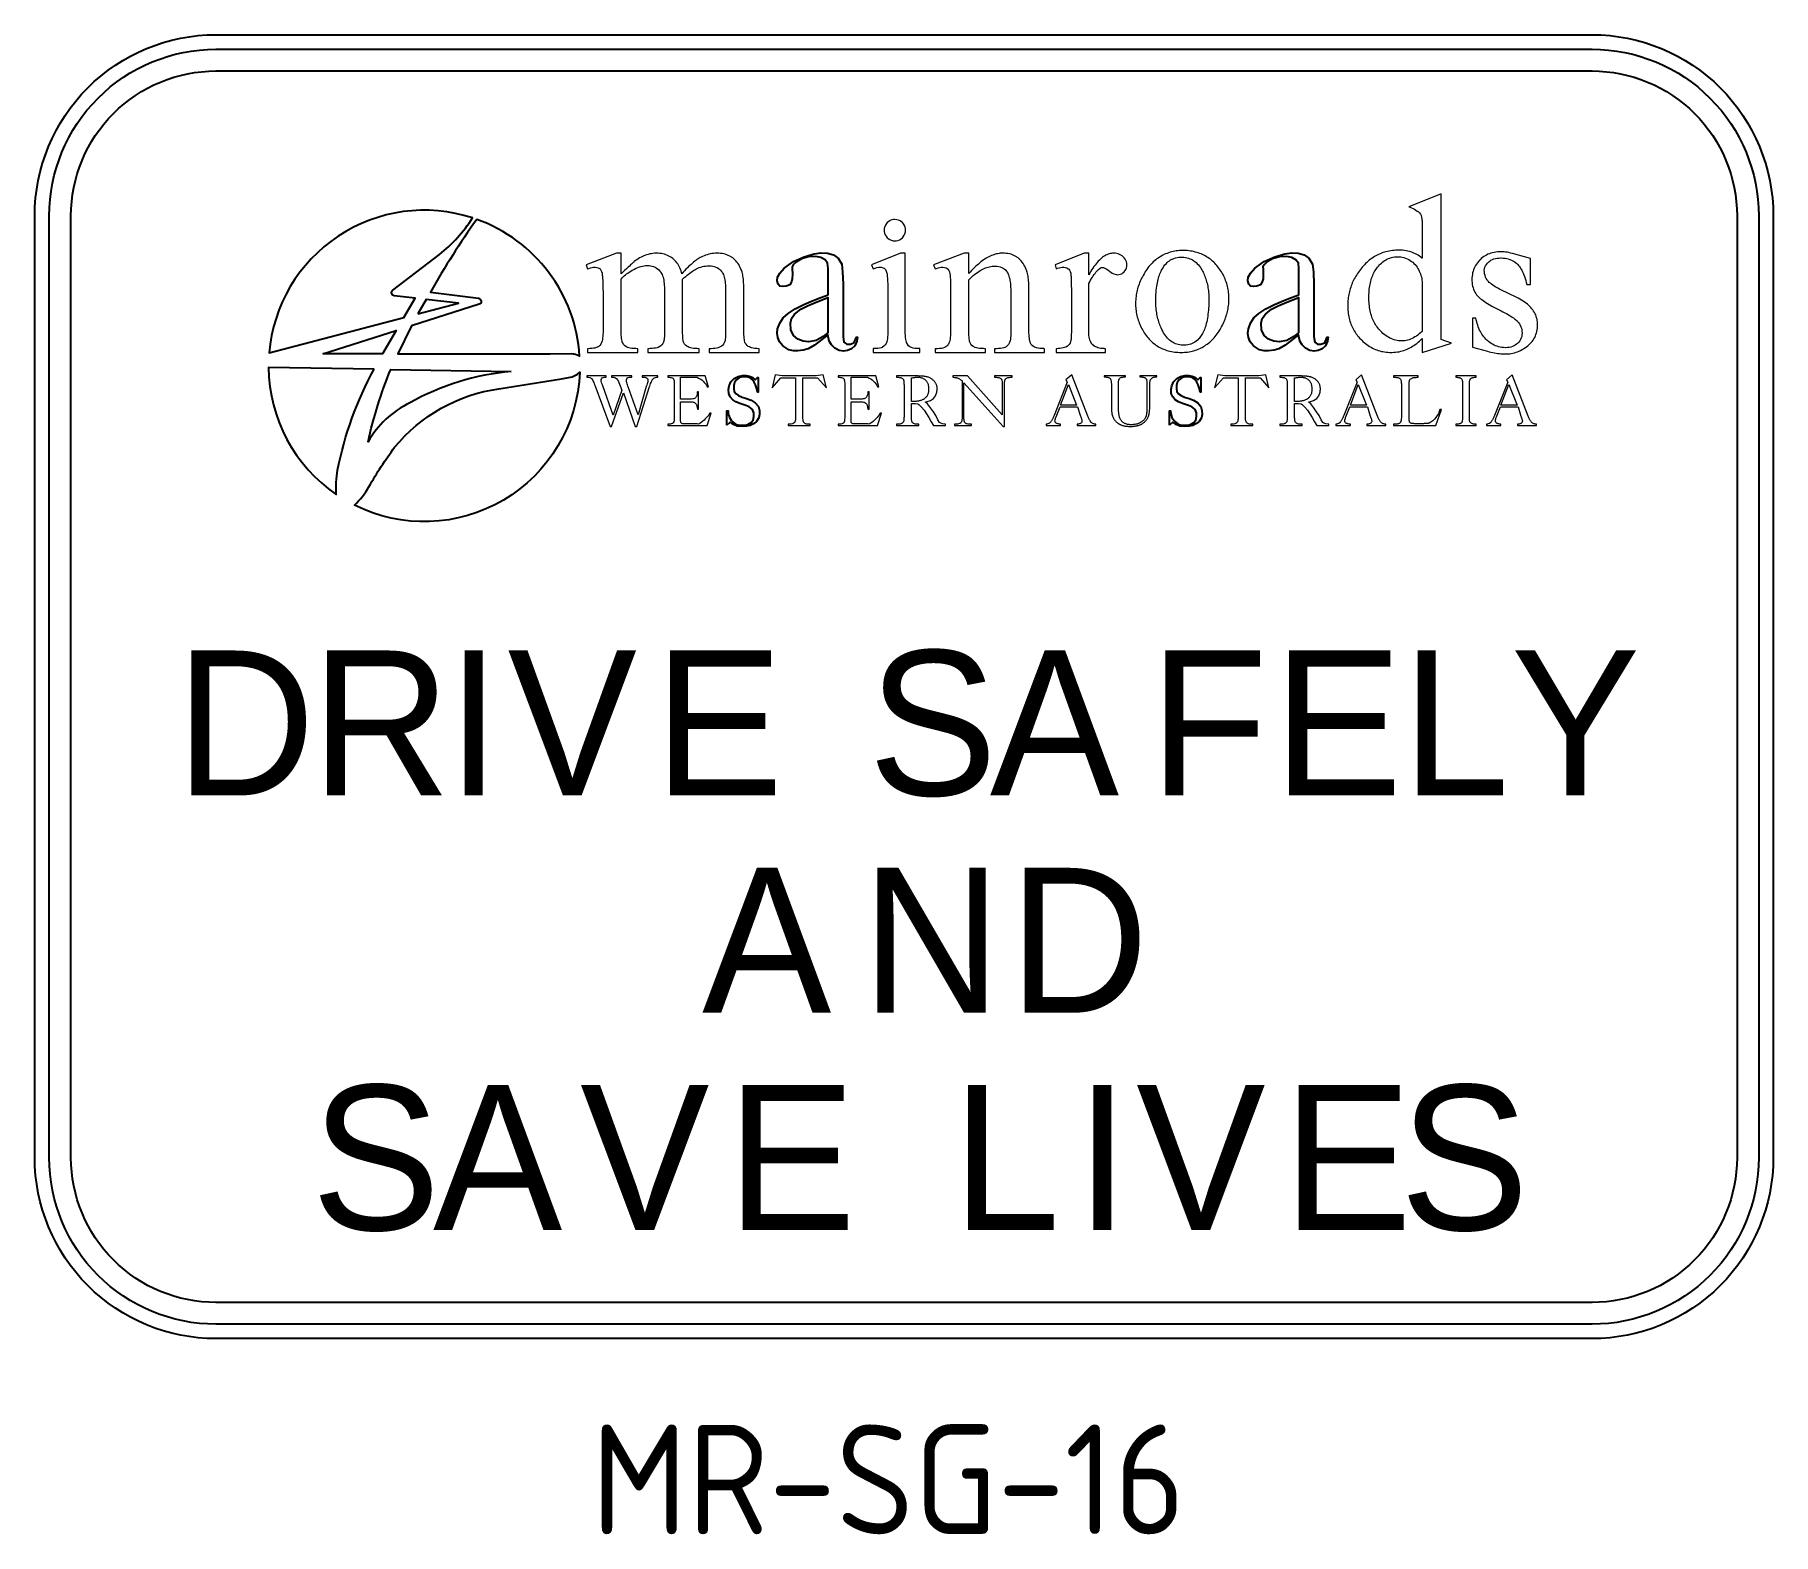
# Model space of a CAD drawing. Extents: x 172.7 to 212.3, y 196.6 to 230.7.
import ezdxf
from ezdxf.enums import TextEntityAlignment as Align

# ---------------------------------------------------------------- set-up
doc = ezdxf.new("R2010")
doc.units = 0
doc.header["$LTSCALE"] = 12
doc.header["$MEASUREMENT"] = 0
doc.layers.add('L18', color=4, linetype='CONTINUOUS')
doc.layers.add('T25', color=1, linetype='CONTINUOUS')
doc.styles.add('DSERIES', font='Dseries')
doc.styles.add('ISO', font='iso')

msp = doc.modelspace()

# ---------------------------------------------------------------- texts
at = {"layer": 'L18', "style": 'DSERIES'}
for s, p in [('D', (175.951, 213.424)), ('R', (179.04, 213.424)), ('I', (182.13, 213.424)), ('V', (183.52, 213.424)), ('E', (186.856, 213.424)), ('S', (191.73, 213.424)), ('A', (194.504, 213.424)), ('F', (198.137, 213.424)), ('E', (200.959, 213.424)), ('L', (203.886, 213.424)), ('Y', (206.374, 213.424)), ('A', (187.949, 208.474)), ('N', (191.582, 208.474)), ('D', (194.936, 208.474)), ('S', (179.046, 203.524)), ('A', (181.82, 203.524)), ('V', (185.172, 203.524)), ('E', (188.508, 203.524)), ('L', (193.646, 203.524)), ('I', (196.45, 203.524)), ('V', (197.839, 203.524)), ('E', (201.176, 203.524)), ('S', (203.839, 203.524))]:
    msp.add_text(s, height=3.3, dxfattribs=at).set_placement(p)
at = {"layer": 'T25', "style": 'ISO'}
msp.add_text('MR-SG-16', height=2.5, dxfattribs=at).set_placement((192.191, 196.594), align=Align.CENTER)

# ---------------------------------------------------------------- linework, layer by layer
at = {"layer": 'L18'}
msp.add_line((185.009, 223.483), (185.025, 223.483), dxfattribs=at)
for points in [[(172.748, 205.174), (172.748, 226.624, -0.414214), (176.873, 230.749), (208.223, 230.749, -0.414214), (212.348, 226.624), (212.348, 205.174, -0.414214), (208.223, 201.049), (176.873, 201.049, -0.414214)], [(173.078, 205.174), (173.078, 226.624, -0.414214), (176.873, 230.419), (208.223, 230.419, -0.414214), (212.018, 226.624), (212.018, 205.174, -0.414214), (208.223, 201.379), (176.873, 201.379, -0.414214)], [(173.573, 205.174), (173.573, 226.624, -0.414214), (176.873, 229.924), (208.223, 229.924, -0.414214), (211.523, 226.624), (211.523, 205.174, -0.414214), (208.223, 201.874), (176.873, 201.874, -0.414214)], [(181.966, 225.743, 0.08193), (182.719, 226.578, 0.483543), (178.086, 223.503), (181.157, 224.309), (181.416, 224.747), (180.937, 224.802, -0.674144), (180.903, 224.929)], [(182.854, 224.747, -0.814157), (182.868, 224.609), (181.332, 224.123), (181.02, 223.483), (184.488, 223.483), (184.976, 223.486), (185.067, 223.476), (185.144, 223.442), (185.16, 223.43, 0.299428), (182.815, 226.545, 0.023112), (181.759, 224.889)], [(180.476, 223.129), (178.074, 223.167, 0.244675), (179.617, 220.278, -0.055463), (179.644, 220.829, -0.075795)], [(183.318, 222.685), (184.744, 222.909), (184.987, 222.957), (185.108, 223.017), (185.165, 223.067, -0.545313), (180.03, 220.035, 0.081387), (180.36, 220.455, -0.034575), (180.946, 221.353, -0.188123)], [(183.601, 223.079, 0.107426), (181.289, 222.363, 0.151115), (180.339, 221.474, -0.042167), (180.855, 223.123)]]:
    msp.add_lwpolyline(points, format="xyb", close=True, dxfattribs=at)
at = {"layer": 'L18', "lineweight": 0}
for points in [[(204.045, 226.832, -0.102516), (204.292, 226.69), (204.31, 226.664), (204.326, 226.63), (204.339, 226.588), (204.341, 226.573), (204.344, 226.555), (204.346, 226.533), (204.348, 226.508), (204.35, 226.479), (204.352, 226.447), (204.353, 226.411), (204.354, 226.372), (204.355, 226.33), (204.35, 226.222), (204.35, 226.172), (204.351, 226.119), (204.351, 226.063), (204.351, 225.658), (204.346, 225.662), (204.318, 225.686), (204.289, 225.707), (204.259, 225.727), (204.228, 225.746), (204.196, 225.762), (204.163, 225.778), (204.129, 225.791), (204.095, 225.803), (204.059, 225.814), (204.022, 225.823), (203.984, 225.83), (203.946, 225.836), (203.906, 225.84), (203.865, 225.842), (203.824, 225.843), (203.787, 225.842), (203.748, 225.841), (203.71, 225.838), (203.672, 225.834), (203.635, 225.829), (203.599, 225.822), (203.562, 225.815), (203.527, 225.806), (203.492, 225.796), (203.458, 225.786), (203.424, 225.773), (203.391, 225.76), (203.358, 225.746), (203.326, 225.73), (203.294, 225.713), (203.263, 225.695), (203.233, 225.676), (203.203, 225.656), (203.173, 225.635), (203.144, 225.612), (203.116, 225.588), (203.088, 225.563), (203.061, 225.537), (203.035, 225.51), (203.009, 225.482), (202.983, 225.452), (202.969, 225.435), (202.945, 225.405), (202.923, 225.375), (202.901, 225.345), (202.88, 225.315), (202.86, 225.284), (202.841, 225.253), (202.823, 225.222), (202.806, 225.19), (202.79, 225.159), (202.775, 225.127), (202.76, 225.095), (202.747, 225.062), (202.734, 225.03), (202.723, 224.997), (202.712, 224.964), (202.703, 224.931), (202.694, 224.898), (202.686, 224.864), (202.679, 224.83), (202.673, 224.796), (202.668, 224.762), (202.664, 224.727), (202.661, 224.693), (202.658, 224.658), (202.657, 224.622), (202.656, 224.587), (202.657, 224.549), (202.658, 224.51), (202.661, 224.473), (202.665, 224.435), (202.669, 224.398), (202.675, 224.362), (202.681, 224.327), (202.689, 224.292), (202.698, 224.258), (202.707, 224.224), (202.718, 224.191), (202.73, 224.158), (202.743, 224.126), (202.757, 224.095), (202.772, 224.065), (202.787, 224.034), (202.804, 224.005), (202.822, 223.976), (202.841, 223.948), (202.861, 223.92), (202.882, 223.893), (202.904, 223.867), (202.927, 223.841), (202.951, 223.815), (202.974, 223.793), (203.003, 223.766), (203.032, 223.74), (203.062, 223.716), (203.092, 223.692), (203.123, 223.671), (203.155, 223.65), (203.187, 223.632), (203.219, 223.614), (203.252, 223.598), (203.285, 223.583), (203.318, 223.57), (203.352, 223.558), (203.387, 223.547), (203.422, 223.538), (203.458, 223.531), (203.493, 223.524), (203.53, 223.519), (203.567, 223.516), (203.604, 223.514), (203.642, 223.513), (203.669, 223.514), (203.708, 223.516), (203.747, 223.519), (203.786, 223.524), (203.824, 223.53), (203.862, 223.539), (203.898, 223.549), (203.935, 223.56), (203.97, 223.573), (204.006, 223.588), (204.012, 223.59), (204.042, 223.604), (204.072, 223.619), (204.102, 223.636), (204.133, 223.655), (204.164, 223.675), (204.195, 223.697), (204.226, 223.719), (204.257, 223.744), (204.288, 223.77), (204.319, 223.798), (204.351, 223.827), (204.351, 223.513), (205.016, 223.728), (204.786, 223.806), (204.786, 227.126)], [(187.838, 221.888), (187.767, 221.887), (187.742, 221.886), (187.714, 221.885), (187.542, 221.885), (187.521, 221.886), (187.5, 221.889), (187.485, 221.895), (187.476, 221.902), (187.464, 221.921), (187.462, 221.931), (187.46, 221.95), (187.459, 221.977), (187.458, 222.012), (187.458, 222.389), (187.681, 222.389), (187.695, 222.388), (187.72, 222.387), (187.742, 222.384), (187.76, 222.379), (187.776, 222.372), (187.793, 222.36), (187.809, 222.345), (187.82, 222.326), (187.823, 222.32), (187.827, 222.304), (187.832, 222.281), (187.836, 222.254), (187.841, 222.22), (187.869, 222.22), (187.869, 222.614), (187.841, 222.614), (187.84, 222.605), (187.838, 222.576), (187.833, 222.551), (187.827, 222.529), (187.819, 222.509), (187.809, 222.492), (187.798, 222.479), (187.789, 222.472), (187.774, 222.464), (187.756, 222.457), (187.735, 222.453), (187.71, 222.45), (187.681, 222.449), (187.458, 222.449), (187.458, 222.948), (187.805, 222.948), (187.833, 222.947, -0.194471), (188.065, 222.73), (188.094, 222.73), (188.02, 222.977), (187.169, 222.977), (187.169, 222.947), (187.205, 222.947), (187.222, 222.946), (187.245, 222.942), (187.265, 222.936), (187.281, 222.926), (187.295, 222.913), (187.3, 222.905), (187.305, 222.89), (187.309, 222.87), (187.312, 222.845), (187.314, 222.816), (187.314, 222.781), (187.314, 222.047), (187.314, 222.027), (187.313, 221.997), (187.312, 221.972), (187.309, 221.952), (187.306, 221.938), (187.303, 221.93), (187.291, 221.912), (187.273, 221.898), (187.267, 221.894), (187.247, 221.886), (187.226, 221.881), (187.205, 221.879), (187.169, 221.879), (187.169, 221.848), (188.065, 221.848), (188.152, 222.131), (188.122, 222.131, -0.121442), (187.894, 221.891, -0.261254)], [(191.721, 221.888), (191.651, 221.887), (191.626, 221.886), (191.597, 221.885), (191.425, 221.885), (191.405, 221.886), (191.383, 221.889), (191.368, 221.895), (191.359, 221.902), (191.347, 221.921), (191.345, 221.931), (191.343, 221.95), (191.342, 221.977), (191.341, 222.012), (191.341, 222.389), (191.565, 222.389), (191.578, 222.388), (191.603, 222.387), (191.625, 222.384), (191.644, 222.379), (191.659, 222.372), (191.676, 222.36), (191.692, 222.345), (191.703, 222.326), (191.706, 222.32), (191.71, 222.304), (191.715, 222.281), (191.719, 222.254), (191.724, 222.22), (191.752, 222.22), (191.752, 222.614), (191.724, 222.614), (191.724, 222.605), (191.721, 222.576), (191.716, 222.551), (191.71, 222.529), (191.702, 222.509), (191.692, 222.492), (191.681, 222.479), (191.672, 222.472), (191.658, 222.464), (191.64, 222.457), (191.618, 222.453), (191.593, 222.45), (191.565, 222.449), (191.341, 222.449), (191.341, 222.948), (191.688, 222.948), (191.716, 222.947, -0.194471), (191.948, 222.73), (191.977, 222.73), (191.903, 222.977), (191.052, 222.977), (191.052, 222.947), (191.088, 222.947), (191.105, 222.946), (191.128, 222.942), (191.148, 222.936), (191.165, 222.926), (191.178, 222.913), (191.183, 222.905), (191.188, 222.89), (191.192, 222.87), (191.195, 222.845), (191.197, 222.816), (191.197, 222.781), (191.197, 222.047), (191.197, 222.027), (191.196, 221.997), (191.195, 221.972), (191.192, 221.952), (191.189, 221.938), (191.186, 221.93), (191.174, 221.912), (191.156, 221.898), (191.15, 221.894), (191.13, 221.886), (191.109, 221.881), (191.088, 221.879), (191.052, 221.879), (191.052, 221.848), (191.948, 221.848), (192.036, 222.131), (192.005, 222.131, -0.121442), (191.778, 221.891, -0.261254)], [(204.788, 222.215), (204.756, 222.215, -0.210234), (204.507, 221.901), (204.499, 221.9), (204.485, 221.898), (204.47, 221.896), (204.454, 221.894), (204.437, 221.893), (204.419, 221.891), (204.4, 221.891), (204.379, 221.89), (204.358, 221.89), (204.335, 221.889), (204.245, 221.889), (204.225, 221.89), (204.201, 221.89), (204.179, 221.89), (204.16, 221.891), (204.143, 221.892), (204.129, 221.893), (204.117, 221.894), (204.108, 221.896), (204.102, 221.898), (204.09, 221.903), (204.077, 221.912), (204.068, 221.924), (204.066, 221.928), (204.062, 221.938), (204.059, 221.95), (204.056, 221.964), (204.055, 221.98), (204.054, 221.998), (204.053, 222.019), (204.053, 222.758), (204.053, 222.773), (204.054, 222.794), (204.055, 222.813), (204.056, 222.83), (204.058, 222.845), (204.059, 222.858), (204.062, 222.87), (204.065, 222.879), (204.068, 222.886), (204.072, 222.893), (204.081, 222.903), (204.093, 222.913), (204.107, 222.922), (204.123, 222.93), (204.128, 222.932), (204.139, 222.936), (204.152, 222.939), (204.166, 222.941), (204.182, 222.943), (204.199, 222.945), (204.218, 222.946), (204.239, 222.947), (204.261, 222.947), (204.261, 222.978), (203.699, 222.978), (203.699, 222.947), (203.746, 222.947), (203.752, 222.947), (203.77, 222.945), (203.787, 222.943), (203.802, 222.939), (203.817, 222.934), (203.83, 222.927), (203.841, 222.919), (203.852, 222.91), (203.853, 222.909), (203.858, 222.901), (203.863, 222.892), (203.867, 222.882), (203.87, 222.869), (203.873, 222.854), (203.875, 222.838), (203.876, 222.82), (203.877, 222.8), (203.877, 222.778), (203.877, 222.049), (203.877, 222.038), (203.877, 222.018), (203.876, 221.998), (203.874, 221.981), (203.872, 221.966), (203.869, 221.953), (203.866, 221.942), (203.862, 221.933), (203.858, 221.926), (203.857, 221.924), (203.848, 221.913), (203.837, 221.904), (203.825, 221.896), (203.812, 221.89), (203.797, 221.885), (203.781, 221.882), (203.764, 221.88), (203.746, 221.879), (203.699, 221.879), (203.699, 221.848), (204.66, 221.848)]]:
    msp.add_lwpolyline(points, format="xyb", close=True, dxfattribs=at)
for points in [[(192.34, 226.541), (192.311, 226.539), (192.27, 226.532), (192.233, 226.518), (192.199, 226.498), (192.167, 226.471), (192.148, 226.449), (192.125, 226.415), (192.109, 226.379), (192.099, 226.34), (192.096, 226.299), (192.097, 226.269), (192.105, 226.229), (192.12, 226.192), (192.14, 226.158), (192.167, 226.126), (192.19, 226.106), (192.223, 226.083), (192.259, 226.067), (192.298, 226.057), (192.34, 226.054), (192.369, 226.056), (192.409, 226.064), (192.446, 226.078), (192.481, 226.099), (192.513, 226.126), (192.531, 226.147), (192.553, 226.181), (192.569, 226.218), (192.579, 226.257), (192.582, 226.299), (192.58, 226.327), (192.573, 226.367), (192.559, 226.404), (192.539, 226.439), (192.513, 226.471), (192.491, 226.489), (192.457, 226.512), (192.421, 226.528), (192.382, 226.537), (192.34, 226.541)], [(193.3, 222.641), (193.301, 222.655), (193.303, 222.671), (193.303, 222.687), (193.303, 222.7), (193.302, 222.716), (193.3, 222.732), (193.297, 222.747), (193.293, 222.762), (193.288, 222.776), (193.282, 222.79), (193.276, 222.804), (193.269, 222.817), (193.26, 222.83), (193.251, 222.843), (193.241, 222.855), (193.237, 222.86), (193.225, 222.871), (193.214, 222.882), (193.201, 222.893), (193.189, 222.902), (193.176, 222.911), (193.162, 222.92), (193.148, 222.928), (193.134, 222.935), (193.12, 222.941), (193.105, 222.947), (193.089, 222.952), (193.088, 222.952), (193.077, 222.955), (193.065, 222.958), (193.053, 222.96), (193.04, 222.963), (193.027, 222.965), (193.012, 222.967), (192.997, 222.969), (192.982, 222.97), (192.965, 222.972), (192.948, 222.973), (192.931, 222.974), (192.912, 222.975), (192.893, 222.976), (192.873, 222.977), (192.853, 222.977), (192.832, 222.977), (192.81, 222.978), (192.378, 222.978), (192.378, 222.947), (192.423, 222.947), (192.441, 222.946), (192.459, 222.944), (192.474, 222.94), (192.489, 222.935), (192.502, 222.928), (192.514, 222.92), (192.524, 222.91), (192.529, 222.904), (192.533, 222.896), (192.537, 222.885), (192.541, 222.872), (192.544, 222.857), (192.546, 222.841), (192.547, 222.822), (192.548, 222.801), (192.549, 222.778), (192.549, 222.048), (192.549, 222.047), (192.548, 222.024), (192.548, 222.003), (192.546, 221.985), (192.544, 221.969), (192.542, 221.955), (192.538, 221.943), (192.535, 221.933), (192.53, 221.925), (192.523, 221.917), (192.513, 221.907), (192.502, 221.898), (192.489, 221.891), (192.474, 221.886), (192.459, 221.882), (192.441, 221.88), (192.423, 221.879), (192.378, 221.879), (192.378, 221.848), (192.886, 221.848), (192.886, 221.879), (192.84, 221.879), (192.823, 221.88), (192.806, 221.882), (192.79, 221.885), (192.775, 221.891), (192.762, 221.897), (192.751, 221.906), (192.74, 221.915), (192.736, 221.921), (192.731, 221.93), (192.727, 221.941), (192.724, 221.953), (192.721, 221.968), (192.719, 221.985), (192.717, 222.004), (192.716, 222.025), (192.716, 222.048), (192.716, 222.353), (192.808, 222.349), (192.865, 222.344), (192.886, 222.328), (192.947, 222.263), (193.01, 222.197), (193.06, 222.117), (193.117, 222.033), (193.168, 221.935), (193.222, 221.848), (193.496, 221.848), (193.496, 221.881), (193.426, 221.887), (193.385, 221.902), (193.355, 221.92), (193.32, 221.978), (193.273, 222.074), (193.219, 222.164), (193.154, 222.252), (193.082, 222.342), (193.037, 222.379), (193.037, 222.385), (193.076, 222.394), (193.148, 222.422), (193.221, 222.465), (193.267, 222.521), (193.297, 222.607), (193.303, 222.687)], [(202.029, 222.641), (202.031, 222.655), (202.033, 222.671), (202.033, 222.687), (202.033, 222.7), (202.031, 222.716), (202.029, 222.732), (202.027, 222.747), (202.023, 222.762), (202.018, 222.776), (202.012, 222.79), (202.006, 222.804), (201.998, 222.817), (201.99, 222.83), (201.981, 222.843), (201.971, 222.855), (201.967, 222.86), (201.955, 222.871), (201.943, 222.882), (201.931, 222.893), (201.919, 222.902), (201.906, 222.911), (201.892, 222.92), (201.878, 222.928), (201.864, 222.935), (201.849, 222.941), (201.834, 222.947), (201.819, 222.952), (201.818, 222.952), (201.807, 222.955), (201.795, 222.958), (201.783, 222.96), (201.77, 222.963), (201.756, 222.965), (201.742, 222.967), (201.727, 222.969), (201.711, 222.97), (201.695, 222.972), (201.678, 222.973), (201.66, 222.974), (201.642, 222.975), (201.623, 222.976), (201.603, 222.977), (201.583, 222.977), (201.562, 222.977), (201.54, 222.978), (201.108, 222.978), (201.108, 222.947), (201.153, 222.947), (201.171, 222.946), (201.188, 222.944), (201.204, 222.94), (201.219, 222.935), (201.232, 222.928), (201.244, 222.92), (201.254, 222.91), (201.259, 222.904), (201.263, 222.896), (201.267, 222.885), (201.271, 222.872), (201.274, 222.857), (201.276, 222.841), (201.277, 222.822), (201.278, 222.801), (201.279, 222.778), (201.279, 222.048), (201.279, 222.047), (201.278, 222.024), (201.277, 222.003), (201.276, 221.985), (201.274, 221.969), (201.271, 221.955), (201.268, 221.943), (201.265, 221.933), (201.26, 221.925), (201.253, 221.917), (201.243, 221.907), (201.231, 221.898), (201.219, 221.891), (201.204, 221.886), (201.188, 221.882), (201.171, 221.88), (201.153, 221.879), (201.108, 221.879), (201.108, 221.848), (201.616, 221.848), (201.616, 221.879), (201.57, 221.879), (201.553, 221.88), (201.536, 221.882), (201.52, 221.885), (201.505, 221.891), (201.492, 221.897), (201.48, 221.906), (201.47, 221.915), (201.466, 221.921), (201.461, 221.93), (201.457, 221.941), (201.453, 221.953), (201.451, 221.968), (201.448, 221.985), (201.447, 222.004), (201.446, 222.025), (201.446, 222.048), (201.446, 222.353), (201.538, 222.349), (201.595, 222.344), (201.616, 222.328), (201.677, 222.263), (201.739, 222.197), (201.79, 222.117), (201.847, 222.033), (201.898, 221.935), (201.952, 221.848), (202.226, 221.848), (202.226, 221.881), (202.156, 221.887), (202.114, 221.902), (202.085, 221.92), (202.05, 221.978), (202.003, 222.074), (201.948, 222.164), (201.884, 222.252), (201.812, 222.342), (201.767, 222.379), (201.767, 222.385), (201.806, 222.394), (201.878, 222.422), (201.95, 222.465), (201.997, 222.521), (202.027, 222.607), (202.033, 222.687)], [(205.584, 222.978), (205.115, 222.978), (205.115, 222.947), (205.153, 222.947), (205.155, 222.947), (205.167, 222.946), (205.18, 222.944), (205.192, 222.942), (205.204, 222.938), (205.216, 222.933), (205.228, 222.927), (205.238, 222.92), (205.248, 222.911), (205.256, 222.901), (205.261, 222.891), (205.262, 222.886), (205.264, 222.878), (205.266, 222.868), (205.268, 222.857), (205.269, 222.844), (205.27, 222.83), (205.271, 222.814), (205.271, 222.797), (205.271, 222.778), (205.271, 222.048), (205.271, 222.047), (205.271, 222.027), (205.271, 222.01), (205.269, 221.993), (205.268, 221.978), (205.266, 221.965), (205.264, 221.953), (205.262, 221.942), (205.259, 221.933), (205.256, 221.926), (205.252, 221.92), (205.245, 221.912), (205.237, 221.904), (205.228, 221.898), (205.218, 221.892), (205.207, 221.887), (205.195, 221.884), (205.182, 221.881), (205.168, 221.879), (205.153, 221.879), (205.115, 221.879), (205.115, 221.848), (205.584, 221.848), (205.584, 221.879), (205.544, 221.879), (205.544, 221.879), (205.531, 221.88), (205.518, 221.881), (205.506, 221.884), (205.494, 221.888), (205.482, 221.893), (205.471, 221.899), (205.46, 221.906), (205.45, 221.915), (205.442, 221.925), (205.437, 221.935), (205.435, 221.939), (205.433, 221.948), (205.431, 221.957), (205.43, 221.969), (205.429, 221.981), (205.428, 221.996), (205.427, 222.012), (205.427, 222.029), (205.426, 222.048), (205.426, 222.778), (205.426, 222.78), (205.427, 222.799), (205.427, 222.817), (205.428, 222.833), (205.43, 222.848), (205.431, 222.861), (205.434, 222.873), (205.436, 222.883), (205.439, 222.892), (205.443, 222.9), (205.447, 222.906), (205.453, 222.913), (205.461, 222.921), (205.47, 222.928), (205.48, 222.934), (205.491, 222.938), (205.503, 222.942), (205.516, 222.945), (205.53, 222.946), (205.544, 222.947), (205.584, 222.947), (205.584, 222.978)]]:
    msp.add_lwpolyline(points, dxfattribs=at)
for points in [[(188.293, 225.773), (188.281, 225.773), (188.245, 225.772), (188.209, 225.769), (188.172, 225.764), (188.137, 225.758), (188.101, 225.75), (188.066, 225.74), (188.03, 225.728), (187.995, 225.716), (187.96, 225.701), (187.925, 225.685), (187.904, 225.673), (187.881, 225.659), (187.857, 225.644), (187.832, 225.627), (187.807, 225.609), (187.781, 225.589), (187.755, 225.568), (187.727, 225.545), (187.7, 225.52), (187.671, 225.494), (187.642, 225.467), (187.613, 225.438), (187.582, 225.407), (187.551, 225.375), (187.52, 225.341), (187.488, 225.306), (187.482, 225.331), (187.471, 225.369), (187.458, 225.404), (187.445, 225.438), (187.429, 225.471), (187.412, 225.502), (187.394, 225.531), (187.374, 225.558), (187.352, 225.585), (187.329, 225.609), (187.305, 225.632), (187.279, 225.653), (187.253, 225.673), (187.222, 225.692), (187.191, 225.709), (187.159, 225.724), (187.126, 225.737), (187.092, 225.748), (187.057, 225.757), (187.021, 225.764), (186.984, 225.769), (186.946, 225.772), (186.907, 225.773), (186.902, 225.773), (186.866, 225.772), (186.829, 225.769), (186.793, 225.763), (186.757, 225.756), (186.721, 225.747), (186.684, 225.736), (186.648, 225.723), (186.624, 225.714), (186.591, 225.699), (186.558, 225.683), (186.526, 225.665), (186.495, 225.646), (186.464, 225.626), (186.433, 225.604), (186.404, 225.581), (186.403, 225.581), (186.393, 225.573), (186.379, 225.561), (186.363, 225.546), (186.342, 225.527), (186.319, 225.506), (186.292, 225.481), (186.262, 225.452), (186.228, 225.421), (186.191, 225.386), (186.151, 225.347), (186.107, 225.306), (186.107, 225.773), (185.999, 225.773), (185.305, 225.505), (185.342, 225.418), (185.37, 225.428), (185.409, 225.44), (185.445, 225.448), (185.479, 225.453), (185.511, 225.454), (185.551, 225.451), (185.585, 225.442), (185.614, 225.426), (185.625, 225.415), (185.643, 225.389), (185.658, 225.356), (185.669, 225.316), (185.67, 225.313), (185.673, 225.295), (185.676, 225.274), (185.679, 225.25), (185.681, 225.223), (185.684, 225.194), (185.686, 225.161), (185.687, 225.125), (185.689, 225.086), (185.69, 225.045), (185.691, 225), (185.691, 224.952), (185.692, 224.902), (185.692, 224.848), (185.692, 224.009), (185.692, 223.969), (185.69, 223.922), (185.688, 223.88), (185.684, 223.843), (185.68, 223.809), (185.674, 223.78), (185.667, 223.756), (185.659, 223.736), (185.659, 223.736), (185.641, 223.702), (185.619, 223.674), (185.593, 223.651), (185.564, 223.633), (185.561, 223.632), (185.538, 223.622), (185.509, 223.614), (185.475, 223.608), (185.436, 223.603), (185.392, 223.6), (185.342, 223.599), (185.342, 223.513), (186.482, 223.513), (186.482, 223.599), (186.437, 223.6), (186.389, 223.602), (186.347, 223.605), (186.31, 223.61), (186.279, 223.616), (186.253, 223.624), (186.233, 223.633), (186.208, 223.648), (186.18, 223.67), (186.158, 223.697), (186.14, 223.729), (186.139, 223.729), (186.132, 223.747), (186.125, 223.771), (186.12, 223.799), (186.115, 223.831), (186.112, 223.869), (186.109, 223.911), (186.108, 223.958), (186.107, 224.009), (186.107, 225.186), (186.107, 225.186), (186.128, 225.21), (186.151, 225.233), (186.176, 225.256), (186.202, 225.279), (186.23, 225.301), (186.259, 225.322), (186.29, 225.343), (186.322, 225.364), (186.356, 225.384), (186.392, 225.404), (186.429, 225.423), (186.45, 225.434), (186.485, 225.45), (186.52, 225.463), (186.556, 225.474), (186.591, 225.482), (186.627, 225.488), (186.662, 225.492), (186.698, 225.493), (186.703, 225.493), (186.741, 225.491), (186.777, 225.486), (186.812, 225.478), (186.845, 225.467), (186.877, 225.454), (186.906, 225.437), (186.934, 225.417), (186.96, 225.394), (186.985, 225.368), (187.007, 225.339), (187.012, 225.332), (187.026, 225.31), (187.038, 225.285), (187.049, 225.257), (187.059, 225.227), (187.067, 225.195), (187.074, 225.161), (187.08, 225.124), (187.085, 225.085), (187.088, 225.044), (187.09, 225), (187.091, 224.953), (187.091, 224.009), (187.09, 223.971), (187.09, 223.92), (187.089, 223.877), (187.087, 223.84), (187.084, 223.81), (187.081, 223.788), (187.078, 223.772), (187.069, 223.748), (187.053, 223.716), (187.032, 223.688), (187.008, 223.663), (186.98, 223.643), (186.973, 223.639), (186.95, 223.628), (186.922, 223.62), (186.889, 223.612), (186.853, 223.607), (186.811, 223.603), (186.766, 223.6), (186.716, 223.599), (186.716, 223.513), (187.88, 223.513), (187.88, 223.599), (187.838, 223.6), (187.792, 223.602), (187.751, 223.606), (187.715, 223.612), (187.683, 223.619), (187.655, 223.627), (187.631, 223.638), (187.603, 223.654), (187.573, 223.676), (187.55, 223.701), (187.533, 223.729), (187.527, 223.745), (187.521, 223.767), (187.516, 223.794), (187.513, 223.826), (187.51, 223.864), (187.507, 223.907), (187.506, 223.955), (187.506, 224.009), (187.506, 225.057), (187.501, 225.16), (187.506, 225.186), (187.507, 225.188), (187.541, 225.218), (187.575, 225.246), (187.607, 225.273), (187.638, 225.298), (187.669, 225.321), (187.698, 225.343), (187.727, 225.362), (187.755, 225.38), (187.781, 225.396), (187.807, 225.411), (187.833, 225.423), (187.849, 225.431), (187.885, 225.445), (187.92, 225.458), (187.956, 225.468), (187.992, 225.476), (188.028, 225.481), (188.063, 225.485), (188.099, 225.486), (188.114, 225.486), (188.154, 225.483), (188.191, 225.478), (188.227, 225.47), (188.26, 225.459), (188.291, 225.445), (188.32, 225.428), (188.347, 225.408), (188.371, 225.386), (188.393, 225.36), (188.414, 225.332), (188.425, 225.311), (188.436, 225.287), (188.446, 225.26), (188.454, 225.231), (188.461, 225.199), (188.467, 225.165), (188.473, 225.128), (188.476, 225.088), (188.479, 225.046), (188.481, 225.001), (188.482, 224.953), (188.482, 224.009), (188.481, 223.979), (188.481, 223.927), (188.48, 223.883), (188.479, 223.846), (188.477, 223.816), (188.474, 223.793), (188.471, 223.777), (188.468, 223.767), (188.454, 223.731), (188.436, 223.701), (188.414, 223.675), (188.388, 223.655), (188.374, 223.645), (188.345, 223.631), (188.313, 223.62), (188.279, 223.611), (188.241, 223.605), (188.201, 223.601), (188.157, 223.599), (188.109, 223.599), (188.109, 223.513), (189.246, 223.513), (189.246, 223.599), (189.239, 223.599), (189.192, 223.601), (189.149, 223.604), (189.112, 223.609), (189.078, 223.617), (189.049, 223.626), (189.025, 223.638), (189.002, 223.651), (188.972, 223.674), (188.949, 223.699), (188.932, 223.726), (188.931, 223.727), (188.924, 223.749), (188.917, 223.774), (188.912, 223.803), (188.907, 223.837), (188.904, 223.874), (188.901, 223.915), (188.9, 223.96), (188.899, 224.009), (188.899, 224.953), (188.899, 224.974), (188.898, 225.02), (188.897, 225.064), (188.895, 225.106), (188.892, 225.145), (188.889, 225.183), (188.884, 225.219), (188.879, 225.252), (188.874, 225.284), (188.867, 225.314), (188.86, 225.341), (188.852, 225.366), (188.844, 225.39), (188.835, 225.409), (188.819, 225.446), (188.801, 225.481), (188.782, 225.513), (188.762, 225.544), (188.741, 225.572), (188.719, 225.599), (188.696, 225.623), (188.671, 225.646), (188.646, 225.666), (188.62, 225.685), (188.609, 225.691), (188.578, 225.708), (188.545, 225.723), (188.512, 225.737), (188.478, 225.748), (188.443, 225.757), (188.407, 225.764), (188.37, 225.769), (188.332, 225.772)], [(192.576, 225.773), (192.471, 225.773), (191.81, 225.505), (191.843, 225.419), (191.844, 225.419), (191.89, 225.435), (191.932, 225.446), (191.971, 225.452), (192.006, 225.455), (192.031, 225.453), (192.072, 225.444), (192.104, 225.426), (192.126, 225.401), (192.144, 225.365), (192.157, 225.318), (192.157, 225.317), (192.161, 225.295), (192.164, 225.27), (192.167, 225.24), (192.17, 225.207), (192.172, 225.169), (192.174, 225.127), (192.176, 225.081), (192.177, 225.031), (192.178, 224.976), (192.178, 224.918), (192.179, 224.856), (192.179, 224.009), (192.178, 223.969), (192.177, 223.915), (192.174, 223.867), (192.169, 223.825), (192.163, 223.789), (192.156, 223.758), (192.147, 223.734), (192.14, 223.719), (192.117, 223.683), (192.09, 223.653), (192.059, 223.631), (192.052, 223.627), (192.026, 223.617), (191.991, 223.61), (191.949, 223.604), (191.9, 223.601), (191.843, 223.6), (191.843, 223.513), (192.909, 223.513), (192.909, 223.6), (192.895, 223.6), (192.841, 223.601), (192.794, 223.606), (192.754, 223.612), (192.722, 223.622), (192.696, 223.633), (192.683, 223.641), (192.653, 223.666), (192.627, 223.698), (192.608, 223.736), (192.602, 223.75), (192.594, 223.778), (192.588, 223.811), (192.583, 223.852), (192.579, 223.898), (192.577, 223.95), (192.576, 224.009)], [(193.223, 225.505), (193.261, 225.419), (193.289, 225.428), (193.327, 225.44), (193.364, 225.448), (193.398, 225.453), (193.43, 225.455), (193.433, 225.455), (193.472, 225.451), (193.507, 225.44), (193.535, 225.423), (193.55, 225.409), (193.567, 225.382), (193.581, 225.348), (193.593, 225.306), (193.595, 225.299), (193.597, 225.282), (193.599, 225.263), (193.601, 225.24), (193.603, 225.213), (193.605, 225.184), (193.606, 225.15), (193.607, 225.114), (193.608, 225.074), (193.609, 225.031), (193.61, 224.984), (193.61, 224.934), (193.611, 224.881), (193.611, 224.824), (193.611, 224.009), (193.611, 223.987), (193.609, 223.939), (193.607, 223.896), (193.603, 223.855), (193.597, 223.818), (193.591, 223.785), (193.583, 223.755), (193.573, 223.728), (193.562, 223.705), (193.55, 223.686), (193.544, 223.677), (193.523, 223.657), (193.498, 223.639), (193.469, 223.625), (193.436, 223.614), (193.399, 223.606), (193.357, 223.601), (193.311, 223.599), (193.261, 223.599), (193.261, 223.513), (194.401, 223.513), (194.401, 223.599), (194.356, 223.6), (194.308, 223.602), (194.266, 223.605), (194.229, 223.61), (194.198, 223.616), (194.172, 223.624), (194.152, 223.633), (194.122, 223.651), (194.096, 223.674), (194.073, 223.701), (194.054, 223.734), (194.048, 223.747), (194.042, 223.768), (194.037, 223.794), (194.033, 223.826), (194.03, 223.864), (194.028, 223.907), (194.026, 223.955), (194.026, 224.009), (194.026, 225.167), (194.033, 225.175), (194.064, 225.206), (194.095, 225.235), (194.126, 225.263), (194.157, 225.289), (194.188, 225.314), (194.219, 225.336), (194.25, 225.357), (194.281, 225.377), (194.311, 225.394), (194.343, 225.41), (194.374, 225.425), (194.405, 225.437), (194.436, 225.448), (194.467, 225.458), (194.498, 225.465), (194.529, 225.471), (194.56, 225.475), (194.591, 225.478), (194.622, 225.479), (194.627, 225.479), (194.668, 225.477), (194.706, 225.471), (194.742, 225.463), (194.774, 225.451), (194.805, 225.436), (194.832, 225.418), (194.857, 225.397), (194.879, 225.372), (194.899, 225.344), (194.907, 225.329), (194.918, 225.306), (194.929, 225.28), (194.938, 225.252), (194.947, 225.222), (194.955, 225.189), (194.961, 225.155), (194.967, 225.119), (194.971, 225.081), (194.975, 225.041), (194.977, 224.999), (194.979, 224.954), (194.979, 224.908), (194.979, 224.009), (194.979, 223.989), (194.979, 223.936), (194.978, 223.891), (194.976, 223.852), (194.974, 223.822), (194.972, 223.799), (194.969, 223.784), (194.961, 223.759), (194.946, 223.725), (194.928, 223.695), (194.906, 223.669), (194.881, 223.647), (194.873, 223.642), (194.848, 223.629), (194.819, 223.618), (194.785, 223.61), (194.746, 223.604), (194.703, 223.601), (194.655, 223.599), (194.607, 223.599), (194.607, 223.513), (195.746, 223.513), (195.746, 223.599), (195.734, 223.6), (195.685, 223.601), (195.641, 223.604), (195.602, 223.609), (195.569, 223.615), (195.542, 223.623), (195.52, 223.633), (195.498, 223.647), (195.47, 223.669), (195.447, 223.696), (195.429, 223.726), (195.429, 223.728), (195.421, 223.749), (195.414, 223.774), (195.408, 223.803), (195.403, 223.836), (195.399, 223.873), (195.396, 223.914), (195.395, 223.96), (195.394, 224.009), (195.394, 224.946), (195.394, 224.973), (195.393, 225.018), (195.392, 225.061), (195.39, 225.103), (195.387, 225.142), (195.383, 225.18), (195.379, 225.215), (195.374, 225.249), (195.368, 225.28), (195.362, 225.31), (195.355, 225.338), (195.347, 225.363), (195.339, 225.387), (195.332, 225.405), (195.315, 225.442), (195.298, 225.478), (195.28, 225.511), (195.26, 225.542), (195.24, 225.571), (195.218, 225.598), (195.196, 225.623), (195.172, 225.646), (195.148, 225.666), (195.122, 225.685), (195.114, 225.69), (195.084, 225.708), (195.052, 225.723), (195.02, 225.736), (194.986, 225.748), (194.951, 225.757), (194.914, 225.764), (194.877, 225.769), (194.838, 225.772), (194.798, 225.773), (194.771, 225.773), (194.742, 225.771), (194.714, 225.767), (194.685, 225.762), (194.656, 225.756), (194.627, 225.749), (194.598, 225.74), (194.569, 225.729), (194.54, 225.718), (194.511, 225.705), (194.481, 225.69), (194.452, 225.675), (194.422, 225.657), (194.392, 225.639), (194.362, 225.619), (194.332, 225.597), (194.302, 225.575), (194.272, 225.551), (194.242, 225.525), (194.211, 225.498), (194.18, 225.47), (194.15, 225.441), (194.119, 225.41), (194.088, 225.377), (194.057, 225.343), (194.026, 225.308), (194.026, 225.773), (193.918, 225.773)], [(195.991, 225.505), (196.015, 225.419), (196.048, 225.43), (196.084, 225.441), (196.118, 225.448), (196.151, 225.453), (196.183, 225.455), (196.191, 225.454), (196.227, 225.45), (196.26, 225.439), (196.288, 225.421), (196.299, 225.411), (196.319, 225.385), (196.334, 225.354), (196.346, 225.316), (196.348, 225.304), (196.35, 225.288), (196.351, 225.267), (196.353, 225.243), (196.355, 225.215), (196.356, 225.184), (196.357, 225.148), (196.358, 225.109), (196.359, 225.066), (196.359, 225.02), (196.36, 224.969), (196.36, 224.916), (196.36, 224.858), (196.36, 224.007), (196.36, 223.976), (196.359, 223.924), (196.358, 223.881), (196.357, 223.843), (196.354, 223.813), (196.351, 223.79), (196.348, 223.774), (196.344, 223.761), (196.33, 223.727), (196.312, 223.697), (196.29, 223.672), (196.264, 223.652), (196.257, 223.648), (196.232, 223.635), (196.204, 223.624), (196.172, 223.615), (196.138, 223.608), (196.1, 223.603), (196.059, 223.6), (196.015, 223.599), (196.015, 223.513), (197.139, 223.513), (197.139, 223.599), (197.111, 223.6), (197.07, 223.602), (197.032, 223.606), (196.997, 223.612), (196.965, 223.621), (196.937, 223.631), (196.911, 223.643), (196.895, 223.652), (196.864, 223.673), (196.838, 223.697), (196.817, 223.722), (196.801, 223.75), (196.791, 223.774), (196.781, 223.802), (196.773, 223.832), (196.767, 223.865), (196.762, 223.901), (196.758, 223.94), (196.756, 223.982), (196.755, 224.026), (196.755, 225.078), (196.758, 225.083), (196.779, 225.122), (196.799, 225.16), (196.819, 225.195), (196.84, 225.228), (196.86, 225.259), (196.88, 225.288), (196.9, 225.315), (196.919, 225.339), (196.939, 225.362), (196.959, 225.383), (196.978, 225.402), (196.981, 225.404), (197.013, 225.43), (197.043, 225.445), (197.071, 225.45), (197.073, 225.45), (197.095, 225.446), (197.122, 225.436), (197.153, 225.42), (197.188, 225.397), (197.227, 225.368), (197.26, 225.343), (197.293, 225.322), (197.325, 225.306), (197.356, 225.294), (197.386, 225.287), (197.414, 225.284), (197.443, 225.286), (197.475, 225.294), (197.507, 225.307), (197.536, 225.325), (197.563, 225.349), (197.563, 225.349), (197.585, 225.376), (197.603, 225.406), (197.615, 225.437), (197.623, 225.471), (197.625, 225.507), (197.625, 225.511), (197.622, 225.545), (197.615, 225.577), (197.603, 225.608), (197.586, 225.638), (197.565, 225.667), (197.539, 225.694), (197.517, 225.712), (197.489, 225.731), (197.46, 225.746), (197.428, 225.758), (197.394, 225.766), (197.358, 225.772), (197.321, 225.773), (197.321, 225.773), (197.295, 225.772), (197.271, 225.769), (197.245, 225.765), (197.22, 225.758), (197.195, 225.75), (197.17, 225.74), (197.146, 225.727), (197.121, 225.714), (197.096, 225.698), (197.071, 225.68), (197.047, 225.66), (197.022, 225.639), (196.998, 225.616), (196.973, 225.59), (196.949, 225.563), (196.924, 225.534), (196.9, 225.504), (196.876, 225.471), (196.852, 225.436), (196.828, 225.4), (196.803, 225.362), (196.779, 225.321), (196.755, 225.28), (196.755, 225.773), (196.655, 225.773)], [(198.456, 225.734), (198.425, 225.719), (198.395, 225.702), (198.366, 225.684), (198.337, 225.664), (198.309, 225.644), (198.281, 225.622), (198.254, 225.599), (198.227, 225.575), (198.201, 225.55), (198.176, 225.523), (198.151, 225.496), (198.127, 225.467), (198.104, 225.437), (198.081, 225.405), (198.059, 225.373), (198.037, 225.339), (198.035, 225.336), (198.015, 225.303), (197.995, 225.269), (197.977, 225.236), (197.96, 225.202), (197.944, 225.168), (197.929, 225.134), (197.915, 225.1), (197.902, 225.067), (197.889, 225.032), (197.878, 224.998), (197.868, 224.964), (197.859, 224.929), (197.851, 224.894), (197.845, 224.86), (197.839, 224.825), (197.834, 224.79), (197.83, 224.755), (197.829, 224.752), (197.827, 224.715), (197.825, 224.678), (197.824, 224.641), (197.824, 224.604), (197.825, 224.568), (197.827, 224.532), (197.831, 224.496), (197.835, 224.46), (197.84, 224.425), (197.847, 224.39), (197.854, 224.355), (197.863, 224.32), (197.872, 224.286), (197.883, 224.252), (197.894, 224.218), (197.907, 224.184), (197.92, 224.151), (197.935, 224.118), (197.951, 224.085), (197.968, 224.052), (197.986, 224.019), (198.004, 223.987), (198.02, 223.961), (198.041, 223.93), (198.062, 223.9), (198.084, 223.871), (198.107, 223.843), (198.13, 223.817), (198.155, 223.791), (198.18, 223.767), (198.205, 223.743), (198.232, 223.721), (198.259, 223.7), (198.286, 223.68), (198.315, 223.661), (198.344, 223.643), (198.374, 223.627), (198.405, 223.611), (198.436, 223.597), (198.468, 223.584), (198.501, 223.572), (198.535, 223.561), (198.569, 223.551), (198.604, 223.542), (198.64, 223.535), (198.677, 223.528), (198.714, 223.523), (198.752, 223.518), (198.788, 223.516), (198.825, 223.514), (198.863, 223.513), (198.9, 223.514), (198.936, 223.516), (198.972, 223.519), (199.008, 223.523), (199.044, 223.529), (199.079, 223.536), (199.114, 223.544), (199.149, 223.553), (199.183, 223.564), (199.217, 223.576), (199.251, 223.589), (199.284, 223.603), (199.317, 223.619), (199.338, 223.629), (199.368, 223.646), (199.398, 223.664), (199.427, 223.683), (199.456, 223.704), (199.484, 223.725), (199.511, 223.747), (199.537, 223.771), (199.563, 223.796), (199.588, 223.822), (199.613, 223.849), (199.637, 223.877), (199.66, 223.906), (199.683, 223.937), (199.705, 223.969), (199.726, 224.001), (199.747, 224.035), (199.764, 224.065), (199.782, 224.099), (199.8, 224.133), (199.817, 224.168), (199.833, 224.202), (199.847, 224.236), (199.861, 224.27), (199.874, 224.305), (199.886, 224.339), (199.896, 224.374), (199.906, 224.408), (199.915, 224.443), (199.923, 224.477), (199.929, 224.512), (199.935, 224.547), (199.94, 224.581), (199.944, 224.616), (199.944, 224.62), (199.947, 224.658), (199.949, 224.695), (199.95, 224.732), (199.949, 224.769), (199.948, 224.805), (199.946, 224.842), (199.942, 224.877), (199.937, 224.913), (199.932, 224.948), (199.925, 224.983), (199.917, 225.018), (199.908, 225.052), (199.898, 225.086), (199.887, 225.12), (199.875, 225.153), (199.862, 225.187), (199.847, 225.22), (199.832, 225.252), (199.815, 225.285), (199.798, 225.317), (199.779, 225.348), (199.759, 225.38), (199.744, 225.403), (199.722, 225.433), (199.7, 225.462), (199.677, 225.49), (199.654, 225.517), (199.63, 225.543), (199.605, 225.568), (199.579, 225.591), (199.553, 225.614), (199.526, 225.636), (199.498, 225.656), (199.47, 225.675), (199.441, 225.694), (199.411, 225.711), (199.38, 225.727), (199.349, 225.742), (199.317, 225.756), (199.285, 225.769), (199.251, 225.78), (199.217, 225.791), (199.182, 225.801), (199.147, 225.809), (199.111, 225.817), (199.074, 225.823), (199.037, 225.828), (198.998, 225.833), (198.967, 225.835), (198.93, 225.837), (198.894, 225.837), (198.858, 225.836), (198.822, 225.834), (198.786, 225.831), (198.751, 225.826), (198.715, 225.82), (198.679, 225.813), (198.644, 225.804), (198.609, 225.794), (198.574, 225.783), (198.539, 225.77), (198.505, 225.756), (198.47, 225.741)], [(206.253, 223.621), (206.239, 223.621), (206.201, 223.623), (206.164, 223.628), (206.128, 223.634), (206.093, 223.643), (206.058, 223.653), (206.023, 223.666), (205.989, 223.682), (205.956, 223.699), (205.924, 223.719), (205.891, 223.741), (205.86, 223.765), (205.829, 223.791), (205.824, 223.796), (205.8, 223.819), (205.777, 223.844), (205.755, 223.87), (205.734, 223.898), (205.714, 223.927), (205.695, 223.957), (205.677, 223.99), (205.661, 224.023), (205.645, 224.058), (205.63, 224.094), (205.617, 224.132), (205.604, 224.171), (205.593, 224.212), (205.582, 224.254), (205.573, 224.297), (205.494, 224.297), (205.494, 223.632), (205.836, 223.539), (205.878, 223.529), (205.918, 223.52), (205.958, 223.511), (205.997, 223.504), (206.035, 223.497), (206.073, 223.492), (206.109, 223.488), (206.145, 223.484), (206.18, 223.482), (206.215, 223.48), (206.249, 223.48), (206.27, 223.48), (206.308, 223.482), (206.345, 223.485), (206.382, 223.491), (206.419, 223.498), (206.455, 223.507), (206.49, 223.517), (206.525, 223.53), (206.56, 223.543), (206.594, 223.559), (206.627, 223.577), (206.66, 223.596), (206.693, 223.617), (206.725, 223.64), (206.756, 223.664), (206.779, 223.683), (206.807, 223.709), (206.833, 223.736), (206.856, 223.765), (206.878, 223.794), (206.898, 223.824), (206.915, 223.856), (206.931, 223.888), (206.944, 223.922), (206.956, 223.957), (206.965, 223.992), (206.972, 224.029), (206.977, 224.067), (206.98, 224.106), (206.981, 224.146), (206.981, 224.175), (206.978, 224.209), (206.974, 224.241), (206.968, 224.273), (206.959, 224.305), (206.949, 224.336), (206.938, 224.366), (206.924, 224.395), (206.908, 224.425), (206.891, 224.453), (206.872, 224.481), (206.851, 224.508), (206.827, 224.535), (206.803, 224.561), (206.776, 224.587), (206.747, 224.612), (206.717, 224.637), (206.685, 224.661), (206.651, 224.684), (206.614, 224.707), (206.576, 224.729), (206.537, 224.751), (206.495, 224.772), (206.145, 224.942), (206.115, 224.957), (206.072, 224.979), (206.032, 225.002), (205.995, 225.024), (205.962, 225.045), (205.931, 225.067), (205.904, 225.088), (205.881, 225.109), (205.861, 225.13), (205.843, 225.15), (205.832, 225.166), (205.812, 225.197), (205.796, 225.23), (205.783, 225.265), (205.774, 225.302), (205.769, 225.34), (205.767, 225.38), (205.767, 225.385), (205.77, 225.419), (205.779, 225.453), (205.794, 225.485), (205.814, 225.517), (205.839, 225.547), (205.87, 225.577), (205.889, 225.592), (205.919, 225.612), (205.95, 225.628), (205.984, 225.642), (206.02, 225.652), (206.058, 225.659), (206.098, 225.664), (206.141, 225.665), (206.159, 225.665), (206.2, 225.663), (206.24, 225.659), (206.278, 225.652), (206.314, 225.643), (206.349, 225.631), (206.384, 225.617), (206.416, 225.601), (206.447, 225.582), (206.477, 225.562), (206.505, 225.539), (206.508, 225.536), (206.527, 225.516), (206.547, 225.495), (206.565, 225.471), (206.584, 225.445), (206.601, 225.416), (206.618, 225.385), (206.635, 225.353), (206.651, 225.317), (206.667, 225.28), (206.682, 225.24), (206.696, 225.198), (206.71, 225.154), (206.724, 225.108), (206.737, 225.059), (206.816, 225.059), (206.816, 225.654), (206.407, 225.768), (206.366, 225.778), (206.326, 225.787), (206.288, 225.794), (206.251, 225.8), (206.216, 225.804), (206.182, 225.806), (206.15, 225.807), (206.109, 225.806), (206.069, 225.803), (206.029, 225.799), (205.991, 225.792), (205.954, 225.784), (205.918, 225.773), (205.884, 225.762), (205.85, 225.748), (205.817, 225.732), (205.786, 225.714), (205.755, 225.695), (205.726, 225.673), (205.698, 225.65), (205.671, 225.625), (205.66, 225.614), (205.634, 225.586), (205.61, 225.557), (205.588, 225.527), (205.569, 225.496), (205.551, 225.463), (205.535, 225.431), (205.522, 225.397), (205.51, 225.362), (205.501, 225.325), (205.494, 225.289), (205.488, 225.251), (205.485, 225.212), (205.484, 225.172), (205.485, 225.141), (205.488, 225.1), (205.493, 225.061), (205.5, 225.023), (205.51, 224.986), (205.521, 224.951), (205.536, 224.918), (205.552, 224.886), (205.571, 224.856), (205.592, 224.827), (205.6, 224.817), (205.617, 224.798), (205.636, 224.778), (205.658, 224.758), (205.682, 224.737), (205.708, 224.717), (205.737, 224.695), (205.768, 224.674), (205.801, 224.652), (205.836, 224.63), (205.874, 224.608), (205.914, 224.585), (205.956, 224.562), (206.001, 224.539), (206.047, 224.515), (206.057, 224.51), (206.105, 224.486), (206.15, 224.463), (206.192, 224.44), (206.233, 224.418), (206.271, 224.397), (206.307, 224.376), (206.341, 224.355), (206.372, 224.336), (206.401, 224.317), (206.428, 224.298), (206.452, 224.28), (206.474, 224.263), (206.494, 224.246), (206.512, 224.23), (206.518, 224.224), (206.544, 224.195), (206.566, 224.165), (206.585, 224.134), (206.6, 224.1), (206.612, 224.066), (206.62, 224.029), (206.625, 223.991), (206.627, 223.952), (206.625, 223.914), (206.619, 223.878), (206.608, 223.843), (206.594, 223.809), (206.575, 223.778), (206.551, 223.748), (206.524, 223.72), (206.501, 223.7), (206.471, 223.679), (206.44, 223.661), (206.407, 223.647), (206.371, 223.636), (206.334, 223.628), (206.295, 223.623)], [(198.87, 223.678), (198.861, 223.679), (198.828, 223.684), (198.796, 223.691), (198.765, 223.699), (198.734, 223.71), (198.704, 223.723), (198.676, 223.738), (198.648, 223.755), (198.621, 223.774), (198.595, 223.794), (198.571, 223.817), (198.547, 223.842), (198.524, 223.869), (198.502, 223.897), (198.48, 223.928), (198.46, 223.961), (198.441, 223.996), (198.422, 224.033), (198.405, 224.072), (198.398, 224.086), (198.386, 224.118), (198.374, 224.15), (198.363, 224.182), (198.352, 224.214), (198.342, 224.248), (198.333, 224.281), (198.325, 224.315), (198.317, 224.349), (198.311, 224.384), (198.304, 224.419), (198.299, 224.455), (198.295, 224.491), (198.291, 224.527), (198.288, 224.564), (198.285, 224.601), (198.283, 224.638), (198.283, 224.676), (198.282, 224.715), (198.283, 224.754), (198.284, 224.793), (198.286, 224.832), (198.289, 224.872), (198.292, 224.913), (198.295, 224.935), (198.3, 224.978), (198.305, 225.019), (198.312, 225.059), (198.319, 225.098), (198.327, 225.135), (198.335, 225.172), (198.345, 225.207), (198.355, 225.24), (198.366, 225.273), (198.378, 225.304), (198.39, 225.334), (198.403, 225.362), (198.417, 225.39), (198.427, 225.407), (198.448, 225.443), (198.47, 225.476), (198.493, 225.507), (198.517, 225.534), (198.542, 225.56), (198.568, 225.582), (198.594, 225.603), (198.622, 225.62), (198.65, 225.635), (198.662, 225.64), (198.698, 225.655), (198.734, 225.667), (198.77, 225.676), (198.805, 225.682), (198.84, 225.686), (198.875, 225.687), (198.91, 225.685), (198.923, 225.683), (198.958, 225.678), (198.993, 225.671), (199.026, 225.661), (199.058, 225.649), (199.09, 225.635), (199.12, 225.619), (199.148, 225.601), (199.176, 225.581), (199.203, 225.559), (199.229, 225.534), (199.253, 225.507), (199.276, 225.478), (199.299, 225.448), (199.32, 225.414), (199.331, 225.395), (199.347, 225.367), (199.361, 225.339), (199.375, 225.31), (199.388, 225.281), (199.401, 225.251), (199.412, 225.22), (199.423, 225.189), (199.433, 225.157), (199.442, 225.124), (199.451, 225.091), (199.459, 225.057), (199.466, 225.023), (199.472, 224.988), (199.477, 224.952), (199.482, 224.916), (199.486, 224.879), (199.489, 224.841), (199.491, 224.803), (199.493, 224.764), (199.494, 224.725), (199.494, 224.684), (199.493, 224.644), (199.492, 224.602), (199.49, 224.56), (199.487, 224.518), (199.483, 224.474), (199.478, 224.429), (199.472, 224.382), (199.466, 224.337), (199.459, 224.293), (199.451, 224.251), (199.443, 224.211), (199.434, 224.172), (199.424, 224.135), (199.413, 224.1), (199.402, 224.066), (199.39, 224.033), (199.378, 224.003), (199.364, 223.974), (199.35, 223.946), (199.336, 223.92), (199.32, 223.896), (199.304, 223.873), (199.288, 223.852), (199.27, 223.833), (199.257, 223.82), (199.23, 223.794), (199.201, 223.771), (199.171, 223.75), (199.141, 223.732), (199.11, 223.716), (199.078, 223.703), (199.046, 223.692), (199.012, 223.685), (198.978, 223.679), (198.943, 223.676), (198.907, 223.676)], [(204.01, 225.645), (204.048, 225.627), (204.079, 225.609), (204.109, 225.588), (204.137, 225.566), (204.164, 225.541), (204.19, 225.515), (204.213, 225.487), (204.235, 225.456), (204.256, 225.423), (204.27, 225.399), (204.285, 225.367), (204.3, 225.335), (204.312, 225.302), (204.323, 225.269), (204.333, 225.234), (204.34, 225.199), (204.346, 225.163), (204.351, 225.126), (204.351, 223.995), (204.348, 223.992), (204.316, 223.963), (204.284, 223.935), (204.252, 223.91), (204.219, 223.887), (204.187, 223.866), (204.154, 223.847), (204.121, 223.831), (204.088, 223.816), (204.055, 223.804), (204.022, 223.794), (203.988, 223.787), (203.955, 223.781), (203.921, 223.778), (203.887, 223.777), (203.884, 223.777), (203.849, 223.778), (203.814, 223.781), (203.78, 223.786), (203.746, 223.794), (203.712, 223.803), (203.679, 223.814), (203.647, 223.827), (203.614, 223.842), (203.582, 223.86), (203.551, 223.879), (203.52, 223.9), (203.489, 223.923), (203.459, 223.948), (203.429, 223.975), (203.4, 224.005), (203.371, 224.036), (203.361, 224.046), (203.342, 224.07), (203.323, 224.094), (203.305, 224.12), (203.288, 224.146), (203.272, 224.174), (203.257, 224.202), (203.242, 224.231), (203.229, 224.261), (203.216, 224.292), (203.205, 224.324), (203.194, 224.356), (203.185, 224.39), (203.176, 224.425), (203.168, 224.46), (203.161, 224.497), (203.155, 224.534), (203.15, 224.572), (203.146, 224.611), (203.143, 224.651), (203.14, 224.692), (203.139, 224.734), (203.139, 224.776), (203.139, 224.787), (203.139, 224.83), (203.141, 224.871), (203.144, 224.912), (203.147, 224.951), (203.152, 224.99), (203.158, 225.028), (203.164, 225.064), (203.172, 225.1), (203.18, 225.135), (203.19, 225.169), (203.2, 225.202), (203.211, 225.234), (203.224, 225.266), (203.237, 225.296), (203.251, 225.325), (203.267, 225.354), (203.283, 225.381), (203.3, 225.408), (203.318, 225.434), (203.337, 225.458), (203.357, 225.482), (203.378, 225.505), (203.395, 225.522), (203.425, 225.549), (203.455, 225.574), (203.486, 225.597), (203.517, 225.618), (203.549, 225.636), (203.582, 225.651), (203.616, 225.664), (203.65, 225.675), (203.684, 225.684), (203.72, 225.69), (203.756, 225.693), (203.792, 225.694), (203.826, 225.693), (203.862, 225.689), (203.898, 225.682), (203.935, 225.673), (203.972, 225.66)], [(186.491, 222.09), (186.264, 222.73), (186.259, 222.744), (186.249, 222.774), (186.24, 222.801), (186.233, 222.825), (186.229, 222.846), (186.226, 222.864), (186.225, 222.878), (186.226, 222.893), (186.233, 222.915), (186.247, 222.933), (186.249, 222.934), (186.267, 222.944), (186.29, 222.95), (186.319, 222.953), (186.351, 222.953), (186.351, 222.983), (185.889, 222.983), (185.889, 222.953), (185.893, 222.953), (185.921, 222.951), (185.942, 222.948), (185.963, 222.939), (185.985, 222.926), (185.997, 222.917), (186.013, 222.899), (186.019, 222.89), (186.032, 222.871), (186.043, 222.849), (186.054, 222.826), (186.082, 222.75), (186.117, 222.655), (185.921, 222.088), (185.687, 222.75), (185.677, 222.779), (185.667, 222.809), (185.659, 222.834), (185.653, 222.855), (185.65, 222.872), (185.649, 222.884), (185.649, 222.893), (185.657, 222.914), (185.673, 222.933), (185.674, 222.933), (185.693, 222.944), (185.716, 222.95), (185.744, 222.953), (185.765, 222.953), (185.765, 222.983), (185.326, 222.983), (185.326, 222.953), (185.338, 222.952), (185.365, 222.95), (185.388, 222.945), (185.408, 222.938), (185.424, 222.927), (185.441, 222.911), (185.456, 222.89), (185.458, 222.885), (185.463, 222.873), (185.471, 222.855), (185.481, 222.831), (185.492, 222.801), (185.505, 222.766), (185.858, 221.828), (185.889, 221.828), (186.157, 222.594), (186.428, 221.828), (186.462, 221.828), (186.753, 222.738), (186.756, 222.746), (186.767, 222.778), (186.777, 222.807), (186.787, 222.831), (186.795, 222.851), (186.802, 222.866), (186.808, 222.878), (186.814, 222.887), (186.83, 222.908), (186.846, 222.925), (186.863, 222.937), (186.866, 222.938), (186.886, 222.946), (186.911, 222.951), (186.939, 222.953), (186.939, 222.983), (186.584, 222.983), (186.584, 222.953), (186.599, 222.952), (186.626, 222.95), (186.65, 222.947), (186.671, 222.941), (186.685, 222.934), (186.703, 222.918), (186.711, 222.904), (186.716, 222.882), (186.716, 222.879), (186.714, 222.864), (186.711, 222.845), (186.705, 222.824), (186.698, 222.798), (186.689, 222.77), (186.677, 222.738)], [(189.776, 222.977), (189.614, 223.002), (189.542, 222.705), (189.741, 222.937), (190.077, 222.937), (190.077, 222.044), (190.077, 222.035), (190.076, 222.002), (190.074, 221.975), (190.07, 221.952), (190.065, 221.935), (190.058, 221.922), (190.044, 221.907), (190.026, 221.894), (190.005, 221.886), (189.98, 221.881), (189.951, 221.879), (189.909, 221.879), (189.909, 221.848), (190.412, 221.848), (190.412, 221.879), (190.371, 221.879), (190.354, 221.879), (190.328, 221.883), (190.305, 221.89), (190.285, 221.9), (190.269, 221.914), (190.264, 221.921), (190.257, 221.936), (190.252, 221.956), (190.248, 221.98), (190.246, 222.01), (190.245, 222.044), (190.245, 222.937), (190.581, 222.937), (190.78, 222.705), (190.707, 223.002), (190.546, 222.977)], [(192.853, 222.949), (192.863, 222.949), (192.881, 222.948), (192.898, 222.947), (192.915, 222.944), (192.93, 222.941), (192.946, 222.936), (192.961, 222.931), (192.975, 222.925), (192.988, 222.919), (193.002, 222.911), (193.014, 222.903), (193.026, 222.894), (193.037, 222.883), (193.041, 222.879), (193.052, 222.868), (193.061, 222.857), (193.07, 222.844), (193.078, 222.831), (193.084, 222.818), (193.09, 222.805), (193.095, 222.79), (193.099, 222.775), (193.102, 222.76), (193.105, 222.744), (193.106, 222.728), (193.107, 222.711), (193.106, 222.706), (193.106, 222.624), (193.104, 222.608), (193.101, 222.593), (193.097, 222.579), (193.093, 222.564), (193.087, 222.551), (193.081, 222.537), (193.073, 222.524), (193.065, 222.512), (193.055, 222.5), (193.045, 222.488), (193.033, 222.477), (193.021, 222.466), (193.012, 222.46), (193.001, 222.452), (192.989, 222.445), (192.977, 222.438), (192.964, 222.432), (192.951, 222.426), (192.937, 222.421), (192.922, 222.417), (192.907, 222.412), (192.891, 222.409), (192.875, 222.405), (192.858, 222.403), (192.841, 222.4), (192.822, 222.399), (192.804, 222.397), (192.784, 222.397), (192.765, 222.397), (192.762, 222.397), (192.745, 222.397), (192.716, 222.397), (192.716, 222.933), (192.724, 222.935), (192.744, 222.938), (192.762, 222.941), (192.78, 222.944), (192.797, 222.946), (192.812, 222.947), (192.827, 222.948), (192.84, 222.949)], [(193.871, 222.044), (193.871, 222.021), (193.87, 222), (193.868, 221.982), (193.866, 221.966), (193.863, 221.952), (193.86, 221.94), (193.856, 221.93), (193.851, 221.922), (193.845, 221.915), (193.834, 221.905), (193.822, 221.897), (193.809, 221.891), (193.793, 221.886), (193.777, 221.882), (193.758, 221.88), (193.738, 221.879), (193.695, 221.879), (193.695, 221.848), (194.088, 221.848), (194.088, 221.879), (194.044, 221.879), (194.024, 221.88), (194.006, 221.882), (193.989, 221.885), (193.974, 221.89), (193.96, 221.897), (193.948, 221.905), (193.937, 221.914), (193.933, 221.918), (193.928, 221.927), (193.924, 221.937), (193.92, 221.95), (193.917, 221.964), (193.915, 221.981), (193.914, 222), (193.913, 222.021), (193.912, 222.044), (193.912, 222.821), (193.985, 222.739), (194.804, 221.83), (194.837, 221.83), (194.837, 222.782), (194.837, 222.782), (194.837, 222.805), (194.838, 222.825), (194.84, 222.843), (194.842, 222.86), (194.845, 222.874), (194.848, 222.886), (194.852, 222.896), (194.857, 222.903), (194.863, 222.91), (194.873, 222.92), (194.885, 222.928), (194.899, 222.935), (194.914, 222.94), (194.931, 222.944), (194.949, 222.946), (194.969, 222.947), (195.013, 222.947), (195.013, 222.978), (194.611, 222.978), (194.611, 222.947), (194.654, 222.947), (194.675, 222.946), (194.693, 222.944), (194.71, 222.94), (194.725, 222.935), (194.739, 222.929), (194.751, 222.921), (194.762, 222.912), (194.766, 222.907), (194.771, 222.899), (194.775, 222.888), (194.779, 222.876), (194.782, 222.861), (194.784, 222.844), (194.786, 222.826), (194.787, 222.805), (194.787, 222.782), (194.787, 222.094), (193.997, 222.978), (193.66, 222.978), (193.66, 222.947), (193.676, 222.947), (193.696, 222.946), (193.713, 222.944), (193.728, 222.942), (193.741, 222.939), (193.746, 222.937), (193.765, 222.931), (193.783, 222.925), (193.798, 222.919), (193.811, 222.912), (193.823, 222.905), (193.83, 222.9), (193.839, 222.893), (193.85, 222.883), (193.862, 222.872), (193.871, 222.864), (193.871, 222.044)], [(196.237, 222.887), (196.266, 222.833), (195.965, 222.074), (195.959, 222.061), (195.952, 222.043), (195.944, 222.026), (195.936, 222.01), (195.929, 221.995), (195.922, 221.981), (195.914, 221.968), (195.907, 221.956), (195.9, 221.945), (195.893, 221.935), (195.887, 221.926), (195.88, 221.918), (195.873, 221.911), (195.869, 221.908), (195.86, 221.902), (195.85, 221.897), (195.837, 221.892), (195.822, 221.887), (195.804, 221.883), (195.784, 221.879), (195.784, 221.848), (196.114, 221.848), (196.114, 221.879), (196.104, 221.88), (196.085, 221.882), (196.068, 221.884), (196.052, 221.887), (196.039, 221.891), (196.028, 221.895), (196.018, 221.9), (196.011, 221.905), (196.003, 221.912), (195.994, 221.924), (195.989, 221.936), (195.987, 221.95), (195.987, 221.959), (195.989, 221.97), (195.992, 221.983), (195.996, 221.997), (196.001, 222.013), (196.007, 222.03), (196.014, 222.048), (196.104, 222.271), (196.502, 222.271), (196.568, 222.064), (196.569, 222.062), (196.577, 222.043), (196.583, 222.026), (196.588, 222.009), (196.593, 221.995), (196.596, 221.981), (196.599, 221.969), (196.6, 221.958), (196.601, 221.948), (196.6, 221.938), (196.596, 221.924), (196.589, 221.912), (196.578, 221.901), (196.574, 221.899), (196.565, 221.894), (196.554, 221.889), (196.541, 221.885), (196.526, 221.883), (196.508, 221.88), (196.489, 221.879), (196.489, 221.848), (196.921, 221.848), (196.921, 221.879), (196.907, 221.88), (196.891, 221.883), (196.876, 221.886), (196.862, 221.89), (196.85, 221.896), (196.838, 221.902), (196.827, 221.909), (196.817, 221.917), (196.814, 221.92), (196.807, 221.927), (196.8, 221.936), (196.793, 221.945), (196.786, 221.956), (196.779, 221.967), (196.772, 221.981), (196.764, 221.995), (196.756, 222.01), (196.749, 222.027), (196.741, 222.045), (196.733, 222.064), (196.368, 223.003)], [(197.724, 221.866), (197.709, 221.866), (197.694, 221.867), (197.679, 221.868), (197.665, 221.87), (197.651, 221.872), (197.638, 221.875), (197.625, 221.878), (197.613, 221.882), (197.601, 221.886), (197.589, 221.891), (197.578, 221.897), (197.566, 221.903), (197.554, 221.911), (197.542, 221.918), (197.531, 221.927), (197.521, 221.936), (197.511, 221.945), (197.502, 221.954), (197.494, 221.964), (197.487, 221.975), (197.485, 221.977), (197.479, 221.987), (197.474, 221.998), (197.469, 222.009), (197.464, 222.021), (197.46, 222.033), (197.456, 222.047), (197.452, 222.061), (197.449, 222.076), (197.446, 222.091), (197.443, 222.107), (197.441, 222.122), (197.439, 222.137), (197.438, 222.152), (197.436, 222.166), (197.435, 222.18), (197.433, 222.194), (197.433, 222.208), (197.432, 222.221), (197.431, 222.233), (197.431, 222.246), (197.431, 222.258), (197.431, 222.785), (197.431, 222.792), (197.431, 222.811), (197.432, 222.829), (197.434, 222.845), (197.435, 222.859), (197.438, 222.872), (197.44, 222.884), (197.444, 222.894), (197.448, 222.902), (197.452, 222.91), (197.456, 222.915), (197.464, 222.924), (197.473, 222.932), (197.484, 222.939), (197.495, 222.944), (197.508, 222.948), (197.521, 222.951), (197.536, 222.953), (197.552, 222.954), (197.595, 222.954), (197.595, 222.984), (197.107, 222.984), (197.107, 222.954), (197.149, 222.954), (197.159, 222.953), (197.175, 222.952), (197.189, 222.95), (197.202, 222.946), (197.214, 222.942), (197.225, 222.936), (197.234, 222.929), (197.243, 222.921), (197.245, 222.918), (197.25, 222.911), (197.254, 222.902), (197.258, 222.892), (197.262, 222.88), (197.265, 222.868), (197.267, 222.854), (197.269, 222.838), (197.27, 222.822), (197.271, 222.804), (197.271, 222.785), (197.271, 222.343), (197.271, 222.336), (197.271, 222.316), (197.271, 222.298), (197.272, 222.279), (197.272, 222.262), (197.273, 222.245), (197.274, 222.228), (197.274, 222.213), (197.276, 222.197), (197.277, 222.183), (197.278, 222.169), (197.279, 222.156), (197.281, 222.143), (197.282, 222.131), (197.284, 222.12), (197.286, 222.109), (197.288, 222.099), (197.29, 222.09), (197.293, 222.081), (197.295, 222.073), (197.298, 222.065), (197.3, 222.06), (197.305, 222.047), (197.311, 222.034), (197.317, 222.022), (197.323, 222.01), (197.33, 221.998), (197.337, 221.987), (197.345, 221.976), (197.353, 221.966), (197.362, 221.955), (197.371, 221.945), (197.38, 221.936), (197.39, 221.926), (197.4, 221.917), (197.411, 221.909), (197.422, 221.9), (197.433, 221.893), (197.437, 221.89), (197.446, 221.884), (197.456, 221.879), (197.466, 221.874), (197.477, 221.869), (197.487, 221.864), (197.499, 221.86), (197.51, 221.856), (197.522, 221.852), (197.535, 221.849), (197.547, 221.845), (197.561, 221.842), (197.574, 221.84), (197.588, 221.837), (197.603, 221.835), (197.617, 221.833), (197.632, 221.832), (197.648, 221.831), (197.664, 221.83), (197.68, 221.829), (197.697, 221.829), (197.714, 221.828), (197.724, 221.828), (197.741, 221.829), (197.756, 221.83), (197.772, 221.831), (197.787, 221.832), (197.802, 221.833), (197.816, 221.835), (197.83, 221.838), (197.844, 221.84), (197.857, 221.843), (197.87, 221.846), (197.883, 221.85), (197.895, 221.854), (197.907, 221.858), (197.919, 221.862), (197.931, 221.867), (197.942, 221.872), (197.953, 221.878), (197.963, 221.883), (197.973, 221.89), (197.983, 221.896), (197.99, 221.901), (198.002, 221.91), (198.014, 221.919), (198.024, 221.928), (198.035, 221.937), (198.045, 221.947), (198.054, 221.957), (198.063, 221.967), (198.072, 221.977), (198.079, 221.988), (198.087, 221.999), (198.093, 222.01), (198.1, 222.021), (198.105, 222.033), (198.111, 222.045), (198.115, 222.057), (198.116, 222.06), (198.12, 222.07), (198.123, 222.08), (198.126, 222.091), (198.129, 222.102), (198.131, 222.114), (198.134, 222.126), (198.136, 222.139), (198.138, 222.151), (198.14, 222.165), (198.141, 222.178), (198.143, 222.192), (198.144, 222.207), (198.145, 222.222), (198.146, 222.237), (198.147, 222.253), (198.148, 222.269), (198.148, 222.285), (198.148, 222.302), (198.149, 222.32), (198.149, 222.778), (198.149, 222.797), (198.149, 222.816), (198.15, 222.833), (198.152, 222.848), (198.154, 222.861), (198.156, 222.873), (198.159, 222.883), (198.162, 222.891), (198.166, 222.898), (198.168, 222.9), (198.176, 222.912), (198.185, 222.921), (198.195, 222.93), (198.205, 222.937), (198.216, 222.943), (198.228, 222.948), (198.241, 222.951), (198.254, 222.953), (198.268, 222.954), (198.311, 222.954), (198.311, 222.984), (197.921, 222.984), (197.921, 222.954), (197.963, 222.954), (197.978, 222.953), (197.993, 222.951), (198.007, 222.949), (198.019, 222.945), (198.031, 222.939), (198.042, 222.933), (198.051, 222.926), (198.06, 222.917), (198.06, 222.917), (198.065, 222.911), (198.069, 222.903), (198.072, 222.894), (198.075, 222.883), (198.078, 222.87), (198.08, 222.856), (198.081, 222.841), (198.082, 222.824), (198.083, 222.805), (198.083, 222.785), (198.083, 222.293), (198.083, 222.278), (198.083, 222.26), (198.083, 222.242), (198.082, 222.225), (198.081, 222.208), (198.08, 222.192), (198.079, 222.177), (198.078, 222.162), (198.076, 222.148), (198.075, 222.134), (198.073, 222.121), (198.071, 222.109), (198.069, 222.097), (198.066, 222.086), (198.064, 222.075), (198.061, 222.065), (198.058, 222.055), (198.055, 222.046), (198.052, 222.038), (198.047, 222.027), (198.041, 222.016), (198.034, 222.005), (198.027, 221.995), (198.019, 221.984), (198.01, 221.974), (198.001, 221.965), (197.991, 221.956), (197.981, 221.947), (197.969, 221.938), (197.958, 221.93), (197.945, 221.922), (197.932, 221.914), (197.931, 221.914), (197.919, 221.908), (197.907, 221.902), (197.895, 221.896), (197.883, 221.892), (197.87, 221.887), (197.858, 221.883), (197.845, 221.879), (197.832, 221.876), (197.808, 221.874), (197.795, 221.871), (197.781, 221.869), (197.767, 221.868), (197.753, 221.867), (197.739, 221.866)], [(199.858, 222.977), (199.696, 223.002), (199.624, 222.705), (199.823, 222.937), (200.159, 222.937), (200.159, 222.044), (200.159, 222.035), (200.158, 222.002), (200.156, 221.975), (200.152, 221.952), (200.147, 221.935), (200.14, 221.922), (200.126, 221.907), (200.108, 221.894), (200.087, 221.886), (200.062, 221.881), (200.033, 221.879), (199.991, 221.879), (199.991, 221.848), (200.494, 221.848), (200.494, 221.879), (200.453, 221.879), (200.436, 221.879), (200.41, 221.883), (200.387, 221.89), (200.367, 221.9), (200.351, 221.914), (200.346, 221.921), (200.339, 221.936), (200.334, 221.956), (200.33, 221.98), (200.328, 222.01), (200.327, 222.044), (200.327, 222.937), (200.663, 222.937), (200.862, 222.705), (200.789, 223.002), (200.628, 222.977)], [(201.583, 222.949), (201.593, 222.949), (201.611, 222.948), (201.628, 222.947), (201.644, 222.944), (201.66, 222.941), (201.676, 222.936), (201.69, 222.931), (201.705, 222.925), (201.718, 222.919), (201.731, 222.911), (201.744, 222.903), (201.756, 222.894), (201.767, 222.883), (201.771, 222.879), (201.782, 222.868), (201.791, 222.857), (201.8, 222.844), (201.807, 222.831), (201.814, 222.818), (201.82, 222.805), (201.825, 222.79), (201.829, 222.775), (201.832, 222.76), (201.834, 222.744), (201.836, 222.728), (201.836, 222.711), (201.836, 222.706), (201.835, 222.624), (201.834, 222.608), (201.831, 222.593), (201.827, 222.579), (201.823, 222.564), (201.817, 222.551), (201.81, 222.537), (201.803, 222.524), (201.794, 222.512), (201.785, 222.5), (201.774, 222.488), (201.763, 222.477), (201.751, 222.466), (201.742, 222.46), (201.731, 222.452), (201.719, 222.445), (201.707, 222.438), (201.694, 222.432), (201.681, 222.426), (201.667, 222.421), (201.652, 222.417), (201.637, 222.412), (201.621, 222.409), (201.605, 222.405), (201.588, 222.403), (201.57, 222.4), (201.552, 222.399), (201.534, 222.397), (201.514, 222.397), (201.495, 222.397), (201.492, 222.397), (201.474, 222.397), (201.446, 222.397), (201.446, 222.933), (201.454, 222.935), (201.473, 222.938), (201.492, 222.941), (201.51, 222.944), (201.526, 222.946), (201.542, 222.947), (201.557, 222.948), (201.57, 222.949)], [(202.838, 222.887), (202.867, 222.833), (202.565, 222.074), (202.56, 222.061), (202.553, 222.043), (202.545, 222.026), (202.537, 222.01), (202.53, 221.995), (202.523, 221.981), (202.515, 221.968), (202.508, 221.956), (202.501, 221.945), (202.494, 221.935), (202.487, 221.926), (202.481, 221.918), (202.474, 221.911), (202.47, 221.908), (202.461, 221.902), (202.451, 221.897), (202.438, 221.892), (202.422, 221.887), (202.405, 221.883), (202.385, 221.879), (202.385, 221.848), (202.715, 221.848), (202.715, 221.879), (202.705, 221.88), (202.686, 221.882), (202.669, 221.884), (202.653, 221.887), (202.64, 221.891), (202.629, 221.895), (202.619, 221.9), (202.612, 221.905), (202.604, 221.912), (202.595, 221.924), (202.59, 221.936), (202.588, 221.95), (202.588, 221.959), (202.59, 221.97), (202.593, 221.983), (202.596, 221.997), (202.602, 222.013), (202.608, 222.03), (202.615, 222.048), (202.705, 222.271), (203.103, 222.271), (203.169, 222.064), (203.17, 222.062), (203.178, 222.043), (203.184, 222.026), (203.189, 222.009), (203.194, 221.995), (203.197, 221.981), (203.2, 221.969), (203.201, 221.958), (203.202, 221.948), (203.201, 221.938), (203.197, 221.924), (203.19, 221.912), (203.179, 221.901), (203.175, 221.899), (203.166, 221.894), (203.155, 221.889), (203.142, 221.885), (203.127, 221.883), (203.109, 221.88), (203.09, 221.879), (203.09, 221.848), (203.522, 221.848), (203.522, 221.879), (203.507, 221.88), (203.492, 221.883), (203.477, 221.886), (203.463, 221.89), (203.451, 221.896), (203.439, 221.902), (203.428, 221.909), (203.418, 221.917), (203.415, 221.92), (203.408, 221.927), (203.401, 221.936), (203.394, 221.945), (203.387, 221.956), (203.38, 221.967), (203.372, 221.981), (203.365, 221.995), (203.357, 222.01), (203.35, 222.027), (203.342, 222.045), (203.334, 222.064), (202.969, 223.003)], [(206.269, 222.887), (206.299, 222.833), (205.997, 222.074), (205.992, 222.061), (205.984, 222.043), (205.977, 222.026), (205.969, 222.01), (205.962, 221.995), (205.954, 221.981), (205.947, 221.968), (205.94, 221.956), (205.933, 221.945), (205.926, 221.935), (205.919, 221.926), (205.913, 221.918), (205.906, 221.911), (205.902, 221.908), (205.893, 221.902), (205.882, 221.897), (205.869, 221.892), (205.854, 221.887), (205.837, 221.883), (205.817, 221.879), (205.817, 221.848), (206.146, 221.848), (206.146, 221.879), (206.137, 221.88), (206.118, 221.882), (206.1, 221.884), (206.085, 221.887), (206.072, 221.891), (206.06, 221.895), (206.051, 221.9), (206.044, 221.905), (206.036, 221.912), (206.027, 221.924), (206.021, 221.936), (206.019, 221.95), (206.02, 221.959), (206.022, 221.97), (206.024, 221.983), (206.028, 221.997), (206.033, 222.013), (206.04, 222.03), (206.047, 222.048), (206.137, 222.271), (206.535, 222.271), (206.601, 222.064), (206.602, 222.062), (206.609, 222.043), (206.616, 222.026), (206.621, 222.009), (206.625, 221.995), (206.629, 221.981), (206.631, 221.969), (206.633, 221.958), (206.633, 221.948), (206.632, 221.938), (206.629, 221.924), (206.621, 221.912), (206.611, 221.901), (206.607, 221.899), (206.598, 221.894), (206.587, 221.889), (206.574, 221.885), (206.558, 221.883), (206.541, 221.88), (206.522, 221.879), (206.522, 221.848), (206.954, 221.848), (206.954, 221.879), (206.939, 221.88), (206.924, 221.883), (206.909, 221.886), (206.895, 221.89), (206.882, 221.896), (206.87, 221.902), (206.86, 221.909), (206.85, 221.917), (206.846, 221.92), (206.84, 221.927), (206.833, 221.936), (206.826, 221.945), (206.819, 221.956), (206.811, 221.967), (206.804, 221.981), (206.797, 221.995), (206.789, 222.01), (206.781, 222.027), (206.774, 222.045), (206.766, 222.064), (206.4, 223.003)], [(196.294, 222.784), (196.479, 222.311), (196.114, 222.311)], [(202.895, 222.784), (203.08, 222.311), (202.715, 222.311)], [(206.326, 222.784), (206.512, 222.311), (206.146, 222.311)]]:
    msp.add_lwpolyline(points, close=True, dxfattribs=at)
at = {"layer": 'L18'}
for points in [[(190.82, 224.827), (190.821, 225.425), (190.809, 225.548), (190.751, 225.626), (190.656, 225.678), (190.542, 225.697), (190.376, 225.693), (190.216, 225.645), (190.097, 225.578), (190.027, 225.512), (189.999, 225.461), (190.004, 225.425), (190.007, 225.296), (190.004, 225.193), (189.982, 225.118), (189.948, 225.054), (189.865, 225.02), (189.794, 225.014), (189.721, 225.026), (189.682, 225.068), (189.657, 225.142), (189.667, 225.227), (189.716, 225.322), (189.818, 225.431), (190.031, 225.585), (190.272, 225.693), (190.5, 225.76), (190.656, 225.78), (190.807, 225.777), (190.944, 225.74), (191.046, 225.658), (191.13, 225.525), (191.15, 225.34), (191.162, 225.073), (191.162, 223.878), (191.18, 223.747), (191.243, 223.699), (191.322, 223.699), (191.408, 223.733), (191.445, 223.811), (191.467, 223.863), (191.487, 223.863), (191.471, 223.77), (191.425, 223.667), (191.354, 223.593), (191.263, 223.557), (191.171, 223.541), (191.073, 223.561), (190.97, 223.61), (190.897, 223.686), (190.844, 223.772), (190.815, 223.913), (190.677, 223.805), (190.511, 223.678), (190.366, 223.592), (190.254, 223.565), (190.13, 223.551), (190.028, 223.551), (189.925, 223.576), (189.787, 223.662), (189.714, 223.755), (189.674, 223.851), (189.661, 223.955), (189.67, 224.051), (189.718, 224.177), (189.797, 224.303), (189.906, 224.402), (190.07, 224.507), (190.264, 224.604), (190.48, 224.694), (190.65, 224.761)], [(201.543, 224.827), (201.544, 225.425), (201.532, 225.548), (201.474, 225.626), (201.379, 225.678), (201.265, 225.697), (201.099, 225.693), (200.939, 225.645), (200.82, 225.578), (200.75, 225.512), (200.722, 225.461), (200.727, 225.425), (200.73, 225.296), (200.727, 225.193), (200.704, 225.118), (200.671, 225.054), (200.587, 225.02), (200.517, 225.014), (200.444, 225.026), (200.405, 225.068), (200.38, 225.142), (200.389, 225.227), (200.439, 225.322), (200.541, 225.431), (200.754, 225.585), (200.995, 225.693), (201.223, 225.76), (201.379, 225.78), (201.53, 225.777), (201.667, 225.74), (201.769, 225.658), (201.852, 225.525), (201.873, 225.34), (201.885, 225.073), (201.885, 223.878), (201.903, 223.747), (201.966, 223.699), (202.045, 223.699), (202.131, 223.733), (202.168, 223.811), (202.189, 223.863), (202.21, 223.863), (202.194, 223.77), (202.148, 223.667), (202.077, 223.593), (201.985, 223.557), (201.894, 223.541), (201.795, 223.561), (201.693, 223.61), (201.62, 223.686), (201.567, 223.772), (201.538, 223.913), (201.399, 223.805), (201.234, 223.678), (201.089, 223.592), (200.977, 223.565), (200.852, 223.551), (200.75, 223.551), (200.648, 223.576), (200.509, 223.662), (200.436, 223.755), (200.397, 223.851), (200.383, 223.955), (200.393, 224.051), (200.441, 224.177), (200.519, 224.303), (200.629, 224.402), (200.793, 224.507), (200.986, 224.604), (201.202, 224.694), (201.373, 224.761)], [(181.476, 224.393), (182.402, 224.635), (181.661, 224.721)], [(190.812, 223.959), (190.704, 223.874), (190.547, 223.786), (190.374, 223.753), (190.248, 223.768), (190.128, 223.813), (190.03, 223.9), (189.97, 224.028), (189.962, 224.18), (189.985, 224.289), (190.057, 224.388), (190.199, 224.497), (190.351, 224.573), (190.547, 224.662), (190.722, 224.726), (190.812, 224.766)], [(201.535, 223.959), (201.427, 223.874), (201.27, 223.786), (201.097, 223.753), (200.97, 223.768), (200.851, 223.813), (200.753, 223.9), (200.692, 224.028), (200.685, 224.18), (200.708, 224.289), (200.779, 224.388), (200.922, 224.497), (201.073, 224.573), (201.27, 224.662), (201.445, 224.726), (201.535, 224.766)], [(179.31, 223.483), (180.981, 224.012), (180.668, 223.483)], [(188.516, 221.857), (188.516, 222.18), (188.539, 222.18), (188.546, 222.117), (188.57, 222.033), (188.611, 221.973), (188.658, 221.922), (188.713, 221.883), (188.783, 221.859), (188.855, 221.855), (188.926, 221.857), (188.993, 221.871), (189.068, 221.915), (189.112, 221.974), (189.13, 222.057), (189.13, 222.138), (189.1, 222.216), (189.019, 222.273), (188.944, 222.306), (188.812, 222.349), (188.719, 222.39), (188.646, 222.434), (188.588, 222.499), (188.555, 222.576), (188.551, 222.668), (188.565, 222.753), (188.605, 222.84), (188.68, 222.919), (188.767, 222.967), (188.866, 222.99), (188.95, 222.99), (189.031, 222.972), (189.106, 222.94), (189.145, 222.903), (189.159, 222.891), (189.175, 222.907), (189.209, 222.943), (189.229, 222.943), (189.229, 222.61), (189.211, 222.61), (189.198, 222.681), (189.164, 222.777), (189.137, 222.836), (189.09, 222.899), (189.044, 222.935), (188.967, 222.96), (188.88, 222.96), (188.801, 222.944), (188.734, 222.891), (188.686, 222.828), (188.675, 222.758), (188.671, 222.684), (188.679, 222.624), (188.722, 222.57), (188.776, 222.529), (188.858, 222.496), (188.963, 222.467), (189.064, 222.426), (189.157, 222.362), (189.23, 222.278), (189.253, 222.193), (189.259, 222.103), (189.241, 222.024), (189.191, 221.937), (189.132, 221.891), (189.045, 221.847), (188.962, 221.832), (188.859, 221.824), (188.751, 221.835), (188.663, 221.868), (188.604, 221.915), (188.582, 221.917)], [(198.599, 221.857), (198.599, 222.18), (198.621, 222.18), (198.628, 222.117), (198.652, 222.033), (198.693, 221.973), (198.74, 221.922), (198.796, 221.883), (198.865, 221.859), (198.937, 221.855), (199.008, 221.857), (199.075, 221.871), (199.15, 221.915), (199.194, 221.974), (199.212, 222.057), (199.212, 222.138), (199.182, 222.216), (199.101, 222.273), (199.026, 222.306), (198.894, 222.349), (198.801, 222.39), (198.728, 222.434), (198.67, 222.499), (198.637, 222.576), (198.634, 222.668), (198.647, 222.753), (198.688, 222.84), (198.763, 222.919), (198.849, 222.967), (198.948, 222.99), (199.033, 222.99), (199.114, 222.972), (199.189, 222.94), (199.227, 222.903), (199.241, 222.891), (199.257, 222.907), (199.291, 222.943), (199.311, 222.943), (199.311, 222.61), (199.293, 222.61), (199.28, 222.681), (199.247, 222.777), (199.219, 222.836), (199.172, 222.899), (199.126, 222.935), (199.049, 222.96), (198.962, 222.96), (198.883, 222.944), (198.816, 222.891), (198.769, 222.828), (198.757, 222.758), (198.753, 222.684), (198.761, 222.624), (198.804, 222.57), (198.858, 222.529), (198.94, 222.496), (199.045, 222.467), (199.146, 222.426), (199.239, 222.362), (199.312, 222.278), (199.335, 222.193), (199.341, 222.103), (199.323, 222.024), (199.273, 221.937), (199.214, 221.891), (199.127, 221.847), (199.044, 221.832), (198.941, 221.824), (198.833, 221.835), (198.745, 221.868), (198.686, 221.915), (198.664, 221.917)]]:
    msp.add_lwpolyline(points, close=True, dxfattribs=at)

msp.set_redraw_order([(e.dxf.handle, doc.entitydb.next_handle()) for e in msp.query("TEXT MTEXT ATTDEF DIMENSION ARC_DIMENSION")])  # texts and dimensions are drawn at this point

doc.saveas('drawing.dxf')
